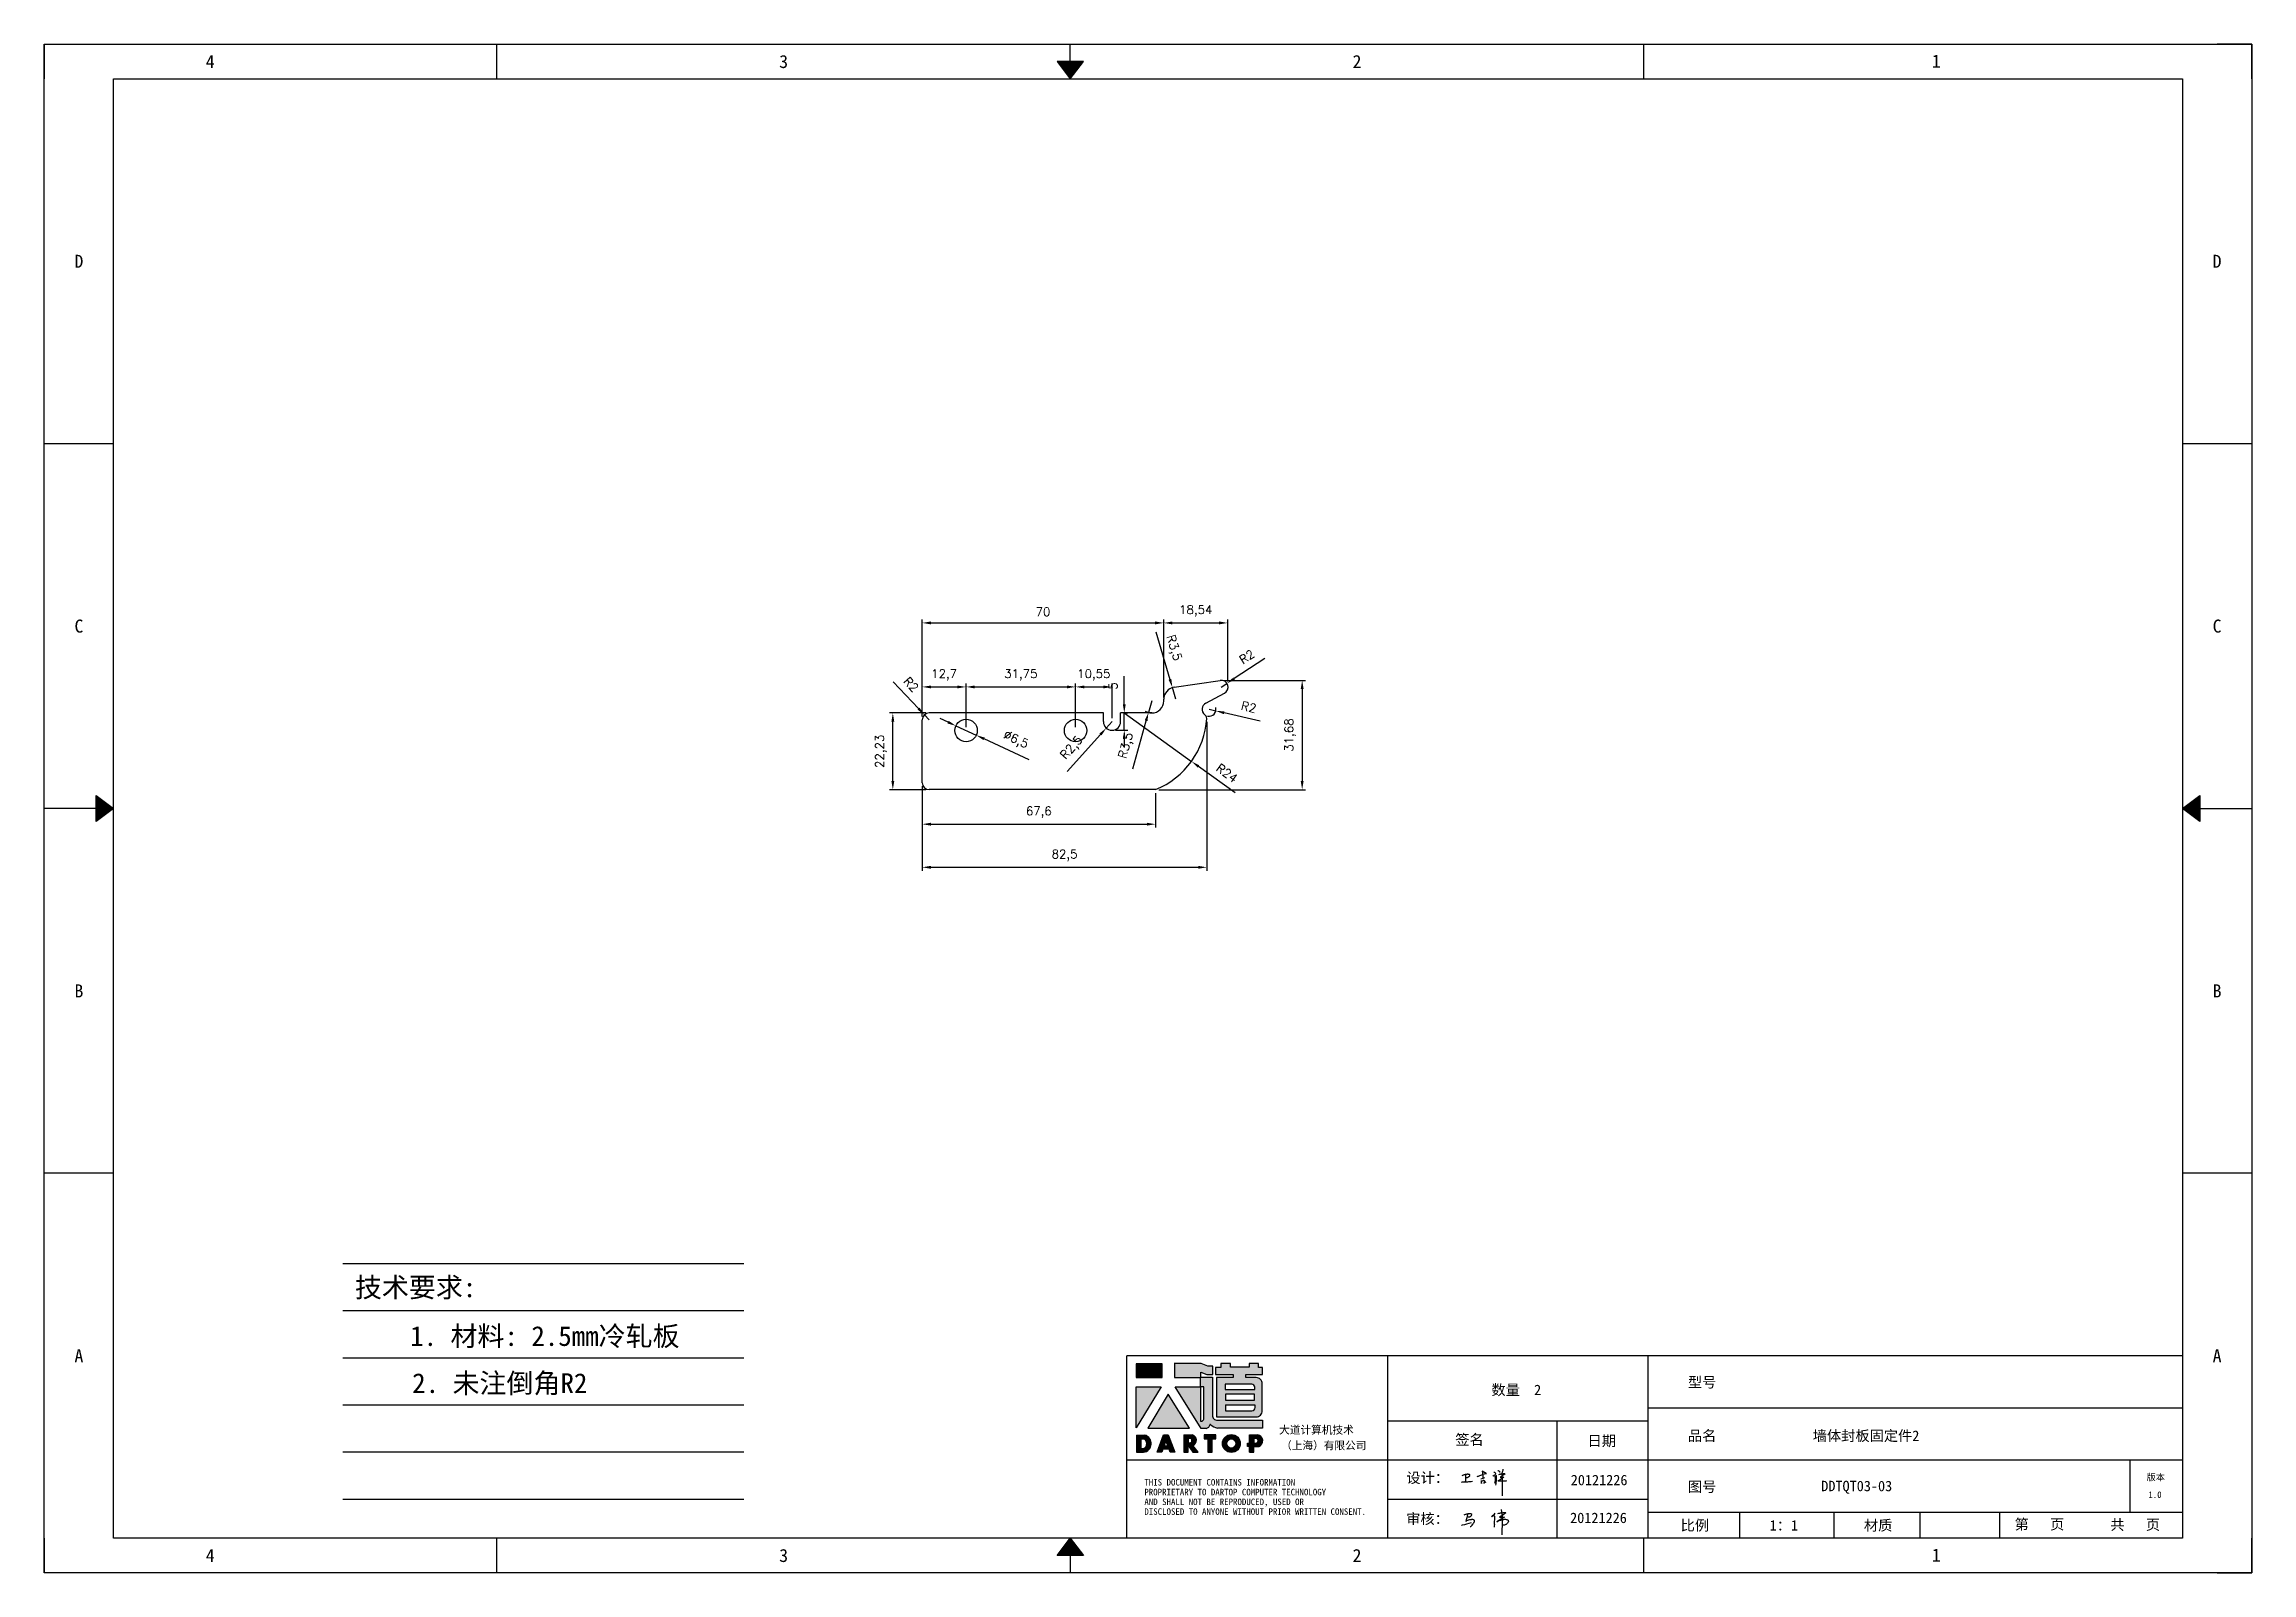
# Model space of a CAD drawing. Header units: millimetres. Extents: x 120943 to 145233, y 4425 to 40233.
# Drawn here: x 144382 to 145022, y 37625 to 38068 of the extents above; entities that cross this region are included whole.
import ezdxf
from ezdxf.enums import TextEntityAlignment as Align

# ---------------------------------------------------------------- set-up
doc = ezdxf.new("R2010")
doc.units = ezdxf.units.MM
doc.linetypes.add('DOT', pattern=[0.25, 0, -0.25])
doc.layers.add('4', color=7, linetype='Continuous')
doc.layers.add('print', color=30, linetype='Continuous')
doc.layers.add('dim', color=2, linetype='Continuous', lineweight=9)
doc.styles.add('Dartop', font='SIMFANG.TTF')
doc.styles.add('HZ', font='SimSun.ttf')
doc.styles.add('hzHT', font='SIMHEI.TTF')
doc.styles.get("Standard").update_dxf_attribs({"font": 'txt', "bigfont": 'gbcbig.shx'})
doc.dimstyles.new('0.5small', dxfattribs={"dimtxt": 2.5, "dimasz": 2.5, "dimexe": 1, "dimexo": 1, "dimgap": 2, "dimtad": 1, "dimtxsty": 'Standard', "dimcen": 2.5, "dimadec": 0, "dimazin": 0, "dimtfac": 1, "dimtmove": 0, "dimatfit": 3, "dimfxl": 1, "dimarcsym": 0})

msp = doc.modelspace()

# ---------------------------------------------------------------- texts
at = {"color": 0}
for s, height, style, p in [('4', 3.777, 'Dartop', (144430.555, 38063.012)), ('3', 3.777, 'Dartop', (144596.744, 38063.012)), ('2', 3.777, 'Dartop', (144762.932, 38063.012)), ('1', 3.777, 'Dartop', (144930.842, 38063.132)), ('D', 3.777, 'Dartop', (144392.493, 38005.098)), ('D', 3.777, 'Dartop', (145012.214, 38005.098)), ('C', 3.777, 'Dartop', (144392.493, 37899.342)), ('C', 3.777, 'Dartop', (145012.214, 37899.342)), ('B', 3.777, 'Dartop', (144392.493, 37793.586)), ('B', 3.777, 'Dartop', (145012.214, 37793.586)), ('A', 3.777, 'Dartop', (144392.493, 37687.83)), ('A', 3.777, 'Dartop', (145012.214, 37687.83)), ('型号', 3.0216, 'hzHT', (144862.962, 37680.144)), ('数量  2', 3.0216, 'hzHT', (144809.109, 37677.925)), ('签名', 3.0216, 'hzHT', (144795.536, 37663.525)), ('日期', 3.0216, 'hzHT', (144833.876, 37663.153)), ('品名', 3.0216, 'hzHT', (144862.962, 37664.632)), ('墙体封板固定件2', 3.0216, 'hzHT', (144910.469, 37664.632)), ('20121226', 3.0216, 'hzHT', (144833.101, 37651.794)), ('图号', 3.0216, 'hzHT', (144862.962, 37649.863)), ('DDTQT03-03', 3.0216, 'hzHT', (144907.77, 37650.06)), ('版本', 1.8885, 'hzHT', (144994.443, 37652.6)), ('1.0', 1.8885, 'Dartop', (144994.216, 37647.553)), ('20121226', 3.0216, 'hzHT', (144832.921, 37640.83)), ('比例', 3.0216, 'hzHT', (144860.855, 37638.65)), ('1：1', 3.0216, 'hzHT', (144886.654, 37638.65)), ('材质', 3.0216, 'hzHT', (144913.98, 37638.65)), ('第   页', 3.0216, 'hzHT', (144960.722, 37638.964)), ('共   页', 3.0216, 'hzHT', (144988.478, 37638.854)), ('4', 3.777, 'Dartop', (144430.555, 37629.916)), ('3', 3.777, 'Dartop', (144596.744, 37629.916)), ('2', 3.777, 'Dartop', (144762.932, 37629.916)), ('1', 3.777, 'Dartop', (144930.842, 37630.036))]:
    msp.add_text(s, height=height, dxfattribs=dict(at, style=style)).set_placement(p, align=Align.MIDDLE_CENTER)
at = {"style": 'HZ'}
for s, p in [('技术要求:', (144490.078, 37707.65)), ('     1. 材料: 2.5mm冷轧板', (144517.794, 37693.528)), ('2. 未注倒角R2       ', (144528.124, 37679.878))]:
    msp.add_text(s, height=5.733, dxfattribs=at).set_placement(p, align=Align.MIDDLE_CENTER)
at = {"color": 0, "style": 'hzHT'}
for s, height, p in [('THIS DOCUMENT CONTAINS INFORMATION', 1.8885, (144701.303, 37650.192)), ('设计：', 3.0216, (144777.231, 37650.936)), ('AND SHALL NOT BE REPRODUCED, USED OR', 1.8885, (144701.303, 37644.527)), ('DISCLOSED TO ANYONE WITHOUT PRIOR WRITTEN CONSENT.', 1.8885, (144701.303, 37641.694)), ('PROPRIETARY TO DARTOP COMPUTER TECHNOLOGY', 1.8885, (144701.303, 37647.359)), ('审核：', 3.0216, (144777.186, 37639.038))]:
    msp.add_text(s, height=height, dxfattribs=at).set_placement(p)
at = {"layer": '4', "color": 0, "style": 'hzHT'}
for s, p in [('大道计算机技术', (144740.363, 37665.192)), ('（上海）有限公司', (144740.933, 37660.675))]:
    msp.add_text(s, height=2.2662, dxfattribs=at).set_placement(p)

# ---------------------------------------------------------------- blocks, each defined once
blk = doc.blocks.new('*U5')
at = {"color": 254, "linetype": 'Continuous', "extrusion": (0, 0, -1)}
for points in [[(-17, 0.333), (-16.812, 0.25), (-17, 0.5)], [(-17, 0.333), (-17.188, 0.25), (-16.812, 0.25)], [(-17, 0.333), (-17, 0.5), (-17.188, 0.25)]]:
    blk.add_solid(points, dxfattribs=at)
blk = doc.blocks.new('*U4')
at = {"color": 254, "linetype": 'Continuous', "extrusion": (0, 0, -1)}
for points in [[(-33.167, 11), (-33, 11), (-33.25, 11.188)], [(-33.167, 11), (-33.25, 11.188), (-33.25, 10.812)], [(-33.167, 11), (-33.25, 10.812), (-33, 11)]]:
    blk.add_solid(points, dxfattribs=at)
blk = doc.blocks.new('*U6')
at = {"color": 254, "linetype": 'Continuous'}
for points in [[(17, 21.667), (17.188, 21.75), (16.812, 21.75)], [(17, 21.667), (16.812, 21.75), (17, 21.5)], [(17, 21.667), (17, 21.5), (17.188, 21.75)]]:
    blk.add_solid(points, dxfattribs=at)
blk = doc.blocks.new('*U3')
at = {"color": 254, "linetype": 'Continuous', "extrusion": (0, 0, -1)}
for points in [[(-0.833, 11), (-0.75, 10.812), (-0.75, 11.188)], [(-0.833, 11), (-0.75, 11.188), (-1, 11)], [(-0.833, 11), (-1, 11), (-0.75, 10.812)]]:
    blk.add_solid(points, dxfattribs=at)
blk = doc.blocks.new('dadao')
for p, q in [((48, 19.2), (44.9, 10.4)), ((44.9, 10.4), (51.2, 10.4)), ((51.2, 10.4), (48, 19.2))]:
    blk.add_line(p, q)
for points in [[(41.8, 121.6), (41.8, 143.7), (-0.4, 143.7), (-0.4, 121.6), (41.8, 121.6)], [(104.8, 122), (104.8, 130.3), (114.1, 126.3), (124.2, 126.3), (124.2, 139.6), (115.9, 139.6), (105.1, 143.9), (61.5, 143.9)], [(61.7, 144), (61.7, 121.3), (103.9, 121.3)], [(113.4, 38.7), (105.1, 38.7), (63, 106.5), (103.9, 106.5), (103.9, 120.9), (103.9, 121.3)], [(109.7, 53.6), (109.7, 106.2), (104.3, 106.2), (104.3, 50.4), (106.6, 50.4)], [(144.6, 94.4), (144.6, 84.8), (192, 84.8), (192, 94.1), (144.9, 94.1)], [(120.2, 45), (119.5, 45), (119.5, 44.6)], [(0, 28), (0, 0), (11.8, 0)], [(0.1, 28), (14, 28)], [(7.1, 21.8), (7.1, 6.1), (12, 6.1)], [(7.1, 21.8), (11.4, 21.8)], [(76.8, 28.2), (76.8, 0), (84.1, 0), (84.1, 11.1), (91.6, -0.1), (100.3, -0.1), (91.7, 11.1)], [(76.8, 28.2), (90.6, 28.2)], [(84, 22.7), (84, 15.3), (87.2, 15.3)], [(84, 22.7), (87.3, 22.7)], [(183.7, 0), (183.7, 9.6), (180.6, 9.6), (180.6, 14.9), (183.8, 14.9), (183.8, 28.1), (196.1, 28.1), (196.5, 28.1)], [(183.7, 0), (190.9, 0), (190.9, 9.6), (198.8, 9.6)], [(194.9, 22.3), (190.8, 22.3), (190.8, 15), (194.4, 15)]]:
    blk.add_lwpolyline(points)
blk.add_lwpolyline([(137.1, 144.2), (137.1, 137.9), (128.3, 137.9), (128.3, 126.5), (157.3, 126.5), (157.3, 121.5), (130.3, 121.5), (130.3, 57.5), (194.4, 57.5, 0.414214), (204.4, 67.5), (204.4, 111.3, 0.414214), (194.4, 121.3), (177.5, 121.3), (177.5, 126.3), (204.7, 126.3), (204.7, 137.7), (198.2, 137.7), (198.2, 143.9), (183.3, 143.9), (183.3, 138), (153, 138), (153, 144.2), (137.1, 144.2)], format="xyb", close=True)
for points in [[(104.8, 122), (123.4, 122), (123.4, 60, 0.414214), (131.4, 52), (204.8, 52), (204.8, 39.1), (131.7, 39.1)], [(144.3, 110.8), (144.3, 101.8), (192.3, 101.8), (192.3, 105.5, 0.414214), (187.3, 110.5), (144.3, 110.5)], [(144.6, 77), (144.6, 67.5), (187.6, 67.5, 0.414214), (192.6, 72.5), (192.6, 76.4), (144.6, 76.4)]]:
    blk.add_lwpolyline(points, format="xyb")
for points in [[(-0.3, 106.2), (40.4, 106.2), (-0.3, 39.7), (-0.3, 106.2)], [(51.7, 94.1), (18.4, 39.3), (86.2, 39.3)], [(43.8, 28.2), (51.8, 28.2), (62.6, -0.1), (55, -0.1), (53.2, 5), (42.9, 5), (41.1, 0), (33.6, 0)], [(110, 28.1), (110, 21.9), (116, 21.9), (116, -0.1), (123.2, -0.1), (123.2, 22), (129.2, 22), (129.2, 28.1), (110, 28.1)]]:
    blk.add_lwpolyline(points, close=True)
for radius in [14.5, 7.44]:
    blk.add_circle((154.2, 14.2), radius)
for centre, radius, start, end in [((99.2, 60.7), 12.6, 305.6399, 325.969), ((111.6, 46.7), 8.19, 282.9811, 347.6627), ((136, 61.7), 22.9, 226.7358, 259.3209), ((8.5, 13.9), 8.49, 294.2143, 69.7177), ((9.6, 14.2), 14.4, 278.6604, 72.3203), ((86.4, 19), 3.8, 282.527, 76.7196), ((88.6, 19.4), 8.95, 290.6073, 77.2124), ((193.7, 18.7), 3.8, 280.9891, 72.5513), ((195.7, 18.6), 9.51, 288.8959, 85.2442)]:
    blk.add_arc(centre, radius, start, end)
blk = doc.blocks.new('h')
for p, q in [((20768.1, -2360.9), (20773, -2359.1)), ((20769.5, -2366.9), (20769.8, -2370.6)), ((20769.8, -2370.6), (20770.9, -2378)), ((20770.9, -2378), (20771.5, -2370.6)), ((20772.4, -2369.3), (20774.9, -2367.8)), ((20773, -2359.1), (20784.1, -2355.2)), ((20773.3, -2331.8), (20775.3, -2338.7)), ((20789.1, -2340.9), (20773.5, -2331.9)), ((20775.3, -2338.7), (20775.6, -2351.2)), ((20775.6, -2351.2), (20775.5, -2357.3)), ((20782.2, -2369.2), (20780, -2377.1)), ((20780, -2377.1), (20788.3, -2371.3)), ((20780.1, -2366.4), (20780.8, -2366.4)), ((20781.9, -2367.4), (20782.2, -2369.2)), ((20845.7, -2343.5), (20848.4, -2353)), ((20848.9, -2370.3), (20847.9, -2424)), ((20848.4, -2353), (20848.9, -2370.3))]:
    blk.add_line(p, q)
for points in [[(20696.6, -2372.4, 0.002073), (20710.6, -2371.9, 0.016137), (20719.6, -2371.3, 0.008314), (20736.9, -2369.3)], [(20699.1, -2348.2, -0.029745), (20704.6, -2345.4, -0.046842), (20708.4, -2344.2, -0.00919), (20714.3, -2343, -0.018517), (20717.2, -2342.5, -0.037841), (20720.3, -2342.4, -0.039541), (20723.2, -2342.8, -0.149785), (20726, -2344.3, -0.204935), (20726.9, -2346.6, -0.074872), (20726.5, -2348.3, -0.061615), (20725.6, -2350.3, -0.034204), (20723.8, -2352.6, -0.045776), (20722.3, -2354.1, -0.054985), (20720.4, -2355.3, -0.036348), (20717.3, -2356.5, -0.067752), (20715.7, -2356.8, -0.043553), (20713.2, -2356.7)], [(20755, -2351.9, -0.024077), (20759.9, -2350.1, -0.013147), (20768.7, -2346.5, -0.00522), (20775.4, -2344.1, -0.018517), (20777.3, -2343.4, -0.008274), (20786.3, -2341, -0.039541), (20788.3, -2340.8, -0.079216), (20789.4, -2341, -0.204935)], [(20813.5, -2350.1, 0.007348), (20815.9, -2348.7, 0.008421), (20818, -2347.3, 0.009459), (20819.7, -2346.2, -0.016325), (20820.7, -2345.5, -0.173771), (20821.8, -2345.3, -0.085159), (20823.9, -2346, -0.125883), (20826, -2347.9, -0.160659), (20826.6, -2350.1, -0.010447), (20826.5, -2352.3, -0.008247), (20826.2, -2355.1, -0.002698), (20825.3, -2374, 0.001562), (20823.9, -2383.7, 0.016137)], [(20816.8, -2335, -0.053561), (20819.6, -2336.1, -0.075272), (20821.3, -2337.3, -0.005295), (20822.5, -2338.5, -0.009337), (20823.1, -2339.1, -0.026146), (20823.7, -2339.8, -0.016644), (20824.5, -2340.9)], [(20832.1, -2329.2, -0.053561), (20834.9, -2330.3, -0.075272), (20836.7, -2331.5, -0.005295), (20837.8, -2332.6, -0.009337), (20838.5, -2333.3, -0.026146), (20839, -2334, -0.016644), (20839.8, -2335.1)], [(20836, -2343.7, -0.02797), (20842.1, -2342.6, -0.048868), (20845.6, -2342.2, -0.00919), (20851.1, -2341.4, -0.018517), (20853.9, -2341.1, -0.037841), (20856.7, -2341.2, -0.039541), (20859.4, -2341.6, -0.018282), (20840.6, -2354.7, -0.000937)], [(20847.6, -2340.2, 0.021784), (20849.6, -2335.9, 0.028296), (20850.8, -2332.4, 0.008136), (20851.9, -2328.2, 0.028913), (20852.2, -2327, 0.08193), (20852.1, -2325.9, 0.075058), (20851.7, -2324.7, 0.275043)]]:
    blk.add_lwpolyline(points, format="xyb")
for points in [[(20711.3, -2343.5), (20711.3, -2343.5), (20711.5, -2355.8), (20710.7, -2368), (20710.6, -2371.9)], [(20821.5, -2350.6), (20822.4, -2359.2), (20822.2, -2364.9), (20821.7, -2369), (20821.3, -2376.3), (20823.6, -2368.5), (20827.2, -2366.3), (20829.5, -2366.3)], [(20840.6, -2354.7), (20850, -2354.7), (20855, -2354.3), (20845.9, -2361.1), (20840.5, -2364), (20833, -2367.5), (20863.2, -2367.4), (20865.9, -2367.3)]]:
    blk.add_lwpolyline(points)
for centre, radius, start, end in [((20773.7, -2371.2), 2.3, 121.9907, 163.60158), ((20787.5, -2406), 40.3, 100.61827, 108.24823), ((20780.8, -2367.6), 1.15, 9.4675, 90)]:
    blk.add_arc(centre, radius, start, end)
blk = doc.blocks.new('*D1679')
at = {"layer": 'Defpoints', "color": 0}
for p in [(144719.42, 37872.6), (144636.92, 37853.92), (144719.42, 37829.42)]:
    blk.add_point(p, dxfattribs=at)
at = {"layer": 'dim', "color": 0, "lineweight": -2}
for p, q in [((144719.42, 37871.6), (144719.42, 37828.42)), ((144636.92, 37852.92), (144636.92, 37828.42)), ((144639.42, 37829.42), (144716.92, 37829.42))]:
    blk.add_line(p, q, dxfattribs=at)
at = {"layer": 'dim', "color": 0}
for points in [[(144639.42, 37829.83), (144639.42, 37829), (144636.92, 37829.42)], [(144716.92, 37829.83), (144716.92, 37829), (144719.42, 37829.42)]]:
    blk.add_solid(points, dxfattribs=at)
at = {"layer": 'dim', "color": 0, "insert": (144678.17, 37832.87), "char_height": 2.5, "attachment_point": 5}
blk.add_mtext('82,5', dxfattribs=at)
blk = doc.blocks.new('*D1680')
at = {"layer": 'Defpoints', "color": 0}
for p in [(144646.67, 37870.44), (144652.57, 37867.71)]:
    blk.add_point(p, dxfattribs=at)
at = {"layer": 'dim', "color": 0, "lineweight": -2}
for p, q in [((144644.4, 37871.49), (144642.14, 37872.54)), ((144646.67, 37870.44), (144652.57, 37867.71)), ((144667.92, 37860.6), (144654.84, 37866.66))]:
    blk.add_line(p, q, dxfattribs=at)
at = {"layer": 'dim', "color": 0}
for points in [[(144644.58, 37871.87), (144644.23, 37871.11), (144646.67, 37870.44)], [(144655.02, 37867.04), (144654.67, 37866.28), (144652.57, 37867.71)]]:
    blk.add_solid(points, dxfattribs=at)
at = {"layer": 'dim', "color": 0, "insert": (144663.97, 37866.24), "char_height": 2.5, "attachment_point": 5, "rotation": 335.16241}
blk.add_mtext('∅6,5', dxfattribs=at)
blk = doc.blocks.new('*D1681')
at = {"layer": 'Defpoints', "color": 0}
for p in [(144628.4, 37874.15), (144638.92, 37874.15), (144638.92, 37851.92)]:
    blk.add_point(p, dxfattribs=at)
at = {"layer": 'dim', "color": 0, "lineweight": -2}
for p, q in [((144637.92, 37874.15), (144627.4, 37874.15)), ((144628.4, 37854.42), (144628.4, 37871.65)), ((144637.92, 37851.92), (144627.4, 37851.92))]:
    blk.add_line(p, q, dxfattribs=at)
at = {"layer": 'dim', "color": 0}
for points in [[(144627.98, 37871.65), (144628.81, 37871.65), (144628.4, 37874.15)], [(144627.98, 37854.42), (144628.81, 37854.42), (144628.4, 37851.92)]]:
    blk.add_solid(points, dxfattribs=at)
at = {"layer": 'dim', "color": 0, "insert": (144624.94, 37863.04), "char_height": 2.5, "attachment_point": 5, "rotation": 90}
blk.add_mtext('22,23', dxfattribs=at)
blk = doc.blocks.new('*D1669')
at = {"layer": 'Defpoints', "color": 0}
for p in [(144695.47, 37874.15), (144714.94, 37860.12)]:
    blk.add_point(p, dxfattribs=at)
at = {"layer": 'dim', "color": 0, "lineweight": -2}
for p, q in [((144695.47, 37874.15), (144714.94, 37860.12)), ((144727.65, 37850.96), (144716.97, 37858.66))]:
    blk.add_line(p, q, dxfattribs=at)
at = {"layer": 'dim', "color": 0}
blk.add_solid([(144717.21, 37859), (144716.73, 37858.32), (144714.94, 37860.12)], dxfattribs=at)
at = {"layer": 'dim', "color": 0, "insert": (144725.23, 37856.72), "char_height": 2.5, "attachment_point": 5, "rotation": 324.21758}
blk.add_mtext('R24', dxfattribs=at)
blk = doc.blocks.new('*D1670')
at = {"layer": 'Defpoints', "color": 0}
for p in [(144637.55, 37873.61), (144638.92, 37872.15)]:
    blk.add_point(p, dxfattribs=at)
at = {"layer": 'dim', "color": 0, "lineweight": -2}
for p, q in [((144628.51, 37883.18), (144635.83, 37875.43)), ((144638.92, 37872.15), (144637.55, 37873.61))]:
    blk.add_line(p, q, dxfattribs=at)
at = {"layer": 'dim', "color": 0}
blk.add_solid([(144636.14, 37875.71), (144635.53, 37875.14), (144637.55, 37873.61)], dxfattribs=at)
at = {"layer": 'dim', "color": 0, "insert": (144633.68, 37882.44), "char_height": 2.5, "attachment_point": 5, "rotation": 313.35848}
blk.add_mtext('R2', dxfattribs=at)
blk = doc.blocks.new('*D1682')
at = {"layer": 'Defpoints', "color": 0}
for p in [(144649.62, 37881.71), (144636.92, 37872.15), (144649.62, 37869.07)]:
    blk.add_point(p, dxfattribs=at)
at = {"layer": 'dim', "color": 0, "lineweight": -2}
for p, q in [((144636.92, 37873.15), (144636.92, 37882.71)), ((144639.42, 37881.71), (144647.12, 37881.71)), ((144649.62, 37870.07), (144649.62, 37882.71))]:
    blk.add_line(p, q, dxfattribs=at)
at = {"layer": 'dim', "color": 0}
for points in [[(144639.42, 37882.12), (144639.42, 37881.29), (144636.92, 37881.71)], [(144647.12, 37882.12), (144647.12, 37881.29), (144649.62, 37881.71)]]:
    blk.add_solid(points, dxfattribs=at)
at = {"layer": 'dim', "color": 0, "insert": (144643.27, 37885.17), "char_height": 2.5, "attachment_point": 5}
blk.add_mtext('12,7', dxfattribs=at)
blk = doc.blocks.new('*D1683')
at = {"layer": 'Defpoints', "color": 0}
for p in [(144681.37, 37881.71), (144649.62, 37869.07), (144681.37, 37869.07)]:
    blk.add_point(p, dxfattribs=at)
at = {"layer": 'dim', "color": 0, "lineweight": -2}
for p, q in [((144649.62, 37870.07), (144649.62, 37882.71)), ((144652.12, 37881.71), (144678.87, 37881.71)), ((144681.37, 37870.07), (144681.37, 37882.71))]:
    blk.add_line(p, q, dxfattribs=at)
at = {"layer": 'dim', "color": 0}
for points in [[(144652.12, 37882.12), (144652.12, 37881.29), (144649.62, 37881.71)], [(144678.87, 37882.12), (144678.87, 37881.29), (144681.37, 37881.71)]]:
    blk.add_solid(points, dxfattribs=at)
at = {"layer": 'dim', "color": 0, "insert": (144665.5, 37885.17), "char_height": 2.5, "attachment_point": 5}
blk.add_mtext('31,75', dxfattribs=at)
blk = doc.blocks.new('*D1684')
at = {"layer": 'Defpoints', "color": 0}
for p in [(144691.92, 37881.71), (144681.37, 37869.07), (144691.92, 37871.65)]:
    blk.add_point(p, dxfattribs=at)
at = {"layer": 'dim', "color": 0, "lineweight": -2}
for p, q in [((144681.37, 37870.07), (144681.37, 37882.71)), ((144683.87, 37881.71), (144689.42, 37881.71)), ((144691.92, 37872.65), (144691.92, 37882.71))]:
    blk.add_line(p, q, dxfattribs=at)
at = {"layer": 'dim', "color": 0}
for points in [[(144683.87, 37882.12), (144683.87, 37881.29), (144681.37, 37881.71)], [(144689.42, 37882.12), (144689.42, 37881.29), (144691.92, 37881.71)]]:
    blk.add_solid(points, dxfattribs=at)
at = {"layer": 'dim', "color": 0, "insert": (144686.65, 37885.17), "char_height": 2.5, "attachment_point": 5}
blk.add_mtext('10,55', dxfattribs=at)
blk = doc.blocks.new('*D1685')
at = {"layer": 'Defpoints', "color": 0}
for p in [(144690.26, 37869.79), (144691.92, 37871.65)]:
    blk.add_point(p, dxfattribs=at)
at = {"layer": 'dim', "color": 0, "lineweight": -2}
for p, q in [((144678.97, 37857.19), (144688.59, 37867.93)), ((144691.92, 37871.65), (144690.26, 37869.79))]:
    blk.add_line(p, q, dxfattribs=at)
at = {"layer": 'dim', "color": 0}
blk.add_solid([(144688.28, 37868.21), (144688.9, 37867.65), (144690.26, 37869.79)], dxfattribs=at)
at = {"layer": 'dim', "color": 0, "insert": (144680.37, 37863.94), "char_height": 2.5, "attachment_point": 5, "rotation": 48.156}
blk.add_mtext('R2,5', dxfattribs=at)
blk = doc.blocks.new('*D1686')
at = {"layer": 'Defpoints', "color": 0}
for p in [(144694.42, 37874.15), (144695.47, 37874.15), (144691.92, 37869.15)]:
    blk.add_point(p, dxfattribs=at)
at = {"layer": 'dim', "color": 0, "lineweight": -2}
for p, q in [((144695.47, 37876.65), (144695.47, 37884.82)), ((144695.42, 37874.15), (144696.47, 37874.15)), ((144695.47, 37869.15), (144695.47, 37874.15)), ((144692.92, 37869.15), (144696.47, 37869.15)), ((144695.47, 37866.65), (144695.47, 37864.15))]:
    blk.add_line(p, q, dxfattribs=at)
at = {"layer": 'dim', "color": 0}
for points in [[(144695.06, 37876.65), (144695.89, 37876.65), (144695.47, 37874.15)], [(144695.06, 37866.65), (144695.89, 37866.65), (144695.47, 37869.15)]]:
    blk.add_solid(points, dxfattribs=at)
at = {"layer": 'dim', "color": 0, "insert": (144692.22, 37881.99), "char_height": 2.5, "attachment_point": 5, "rotation": 90}
blk.add_mtext('5', dxfattribs=at)
blk = doc.blocks.new('*D1671')
at = {"layer": 'Defpoints', "color": 0}
for p in [(144702.48, 37874.28), (144703.42, 37877.65)]:
    blk.add_point(p, dxfattribs=at)
at = {"layer": 'dim', "color": 0, "lineweight": -2}
for p, q in [((144703.42, 37877.65), (144702.48, 37874.28)), ((144697.91, 37858), (144701.8, 37871.88))]:
    blk.add_line(p, q, dxfattribs=at)
blk.add_arc((144703.42, 37877.65), 3.5, 237.95687, 270, dxfattribs=at)
at = {"layer": 'dim', "color": 0}
blk.add_solid([(144701.4, 37871.99), (144702.2, 37871.76), (144702.48, 37874.28)], dxfattribs=at)
at = {"layer": 'dim', "color": 0, "insert": (144696.19, 37864.67), "char_height": 2.5, "attachment_point": 5, "rotation": 74.32709}
blk.add_mtext('R3,5', dxfattribs=at)
blk = doc.blocks.new('*D1672')
at = {"layer": 'Defpoints', "color": 0}
for p in [(144709.43, 37881.5), (144710.42, 37878.14)]:
    blk.add_point(p, dxfattribs=at)
at = {"layer": 'dim', "color": 0, "lineweight": -2}
for p, q in [((144704.63, 37897.72), (144708.72, 37883.89)), ((144710.42, 37878.14), (144709.43, 37881.5))]:
    blk.add_line(p, q, dxfattribs=at)
at = {"layer": 'dim', "color": 0}
blk.add_solid([(144709.12, 37884.01), (144708.32, 37883.78), (144709.43, 37881.5)], dxfattribs=at)
at = {"layer": 'dim', "color": 0, "insert": (144709.64, 37892.99), "char_height": 2.5, "attachment_point": 5, "rotation": 286.47429}
blk.add_mtext('R3,5', dxfattribs=at)
blk = doc.blocks.new('*D1673')
at = {"layer": 'Defpoints', "color": 0}
for p in [(144723.56, 37881.63), (144725.23, 37882.73)]:
    blk.add_point(p, dxfattribs=at)
at = {"layer": 'dim', "color": 0, "lineweight": -2}
for p, q in [((144736.21, 37889.99), (144727.31, 37884.11)), ((144723.56, 37881.63), (144725.23, 37882.73))]:
    blk.add_line(p, q, dxfattribs=at)
at = {"layer": 'dim', "color": 0}
blk.add_solid([(144727.08, 37884.46), (144727.54, 37883.76), (144725.23, 37882.73)], dxfattribs=at)
at = {"layer": 'dim', "color": 0, "insert": (144731.01, 37890.45), "char_height": 2.5, "attachment_point": 5, "rotation": 33.46532}
blk.add_mtext('R2', dxfattribs=at)
blk = doc.blocks.new('*D1674')
at = {"layer": 'Defpoints', "color": 0}
for p in [(144720.04, 37875.22), (144721.99, 37874.77)]:
    blk.add_point(p, dxfattribs=at)
at = {"layer": 'dim', "color": 0, "lineweight": -2}
for p, q in [((144720.04, 37875.22), (144721.99, 37874.77)), ((144734.82, 37871.79), (144724.43, 37874.2))]:
    blk.add_line(p, q, dxfattribs=at)
blk.add_arc((144720.04, 37875.22), 2, 258.65647, 15.57803, dxfattribs=at)
at = {"layer": 'dim', "color": 0}
blk.add_solid([(144724.52, 37874.61), (144724.33, 37873.8), (144721.99, 37874.77)], dxfattribs=at)
at = {"layer": 'dim', "color": 0, "insert": (144731.57, 37875.88), "char_height": 2.5, "attachment_point": 5, "rotation": 346.93014}
blk.add_mtext('R2', dxfattribs=at)
blk = doc.blocks.new('*D1687')
at = {"layer": 'Defpoints', "color": 0}
for p in [(144723.26, 37883.61), (144704.52, 37851.92), (144747.03, 37851.92)]:
    blk.add_point(p, dxfattribs=at)
at = {"layer": 'dim', "color": 0, "lineweight": -2}
for p, q in [((144724.26, 37883.61), (144748.03, 37883.61)), ((144747.03, 37881.11), (144747.03, 37854.42)), ((144705.52, 37851.92), (144748.03, 37851.92))]:
    blk.add_line(p, q, dxfattribs=at)
at = {"layer": 'dim', "color": 0}
for points in [[(144746.62, 37881.11), (144747.45, 37881.11), (144747.03, 37883.61)], [(144746.62, 37854.42), (144747.45, 37854.42), (144747.03, 37851.92)]]:
    blk.add_solid(points, dxfattribs=at)
at = {"layer": 'dim', "color": 0, "insert": (144743.58, 37867.76), "char_height": 2.5, "attachment_point": 5, "rotation": 90}
blk.add_mtext('31,68', dxfattribs=at)
blk = doc.blocks.new('*D1688')
at = {"layer": 'Defpoints', "color": 0}
for p in [(144725.46, 37900.26), (144725.46, 37882.26), (144706.92, 37878.14)]:
    blk.add_point(p, dxfattribs=at)
at = {"layer": 'dim', "color": 0, "lineweight": -2}
for p, q in [((144706.92, 37879.14), (144706.92, 37901.26)), ((144709.42, 37900.26), (144722.96, 37900.26)), ((144725.46, 37883.26), (144725.46, 37901.26))]:
    blk.add_line(p, q, dxfattribs=at)
at = {"layer": 'dim', "color": 0}
for points in [[(144709.42, 37900.68), (144709.42, 37899.84), (144706.92, 37900.26)], [(144722.96, 37900.68), (144722.96, 37899.84), (144725.46, 37900.26)]]:
    blk.add_solid(points, dxfattribs=at)
at = {"layer": 'dim', "color": 0, "insert": (144716.19, 37903.72), "char_height": 2.5, "attachment_point": 5}
blk.add_mtext('18,54', dxfattribs=at)
blk = doc.blocks.new('*D1699')
at = {"layer": 'Defpoints', "color": 0}
for p in [(144706.92, 37900.26), (144706.92, 37877.65), (144636.92, 37872.15)]:
    blk.add_point(p, dxfattribs=at)
at = {"layer": 'dim', "color": 0, "lineweight": -2}
for p, q in [((144636.92, 37873.15), (144636.92, 37901.26)), ((144639.42, 37900.26), (144704.42, 37900.26)), ((144706.92, 37878.65), (144706.92, 37901.26))]:
    blk.add_line(p, q, dxfattribs=at)
at = {"layer": 'dim', "color": 0}
for points in [[(144639.42, 37900.68), (144639.42, 37899.84), (144636.92, 37900.26)], [(144704.42, 37900.68), (144704.42, 37899.84), (144706.92, 37900.26)]]:
    blk.add_solid(points, dxfattribs=at)
at = {"layer": 'dim', "color": 0, "insert": (144671.92, 37903.51), "char_height": 2.5, "attachment_point": 5}
blk.add_mtext('70', dxfattribs=at)
blk = doc.blocks.new('*D1700')
at = {"layer": 'Defpoints', "color": 0}
for p in [(144636.92, 37853.92), (144704.52, 37851.92), (144704.52, 37841.91)]:
    blk.add_point(p, dxfattribs=at)
at = {"layer": 'dim', "color": 0, "lineweight": -2}
for p, q in [((144636.92, 37852.92), (144636.92, 37840.91)), ((144704.52, 37850.92), (144704.52, 37840.91)), ((144639.42, 37841.91), (144702.02, 37841.91))]:
    blk.add_line(p, q, dxfattribs=at)
at = {"layer": 'dim', "color": 0}
for points in [[(144639.42, 37842.33), (144639.42, 37841.5), (144636.92, 37841.91)], [(144702.02, 37842.33), (144702.02, 37841.5), (144704.52, 37841.91)]]:
    blk.add_solid(points, dxfattribs=at)
at = {"layer": 'dim', "color": 0, "insert": (144670.72, 37845.37), "char_height": 2.5, "attachment_point": 5}
blk.add_mtext('67,6', dxfattribs=at)

# ---------------------------------------------------------------- dimensions: what is measured, and where the dimension line sits
at = {"layer": 'dim'}
for base, p1, p2, picture, middle in [((144706.923, 37900.261), (144636.923, 37872.154), (144706.923, 37877.654), '*D1699', (144671.923, 37903.511)), ((144725.459, 37900.261), (144706.923, 37878.14), (144725.459, 37882.256), '*D1688', (144716.191, 37903.719)), ((144681.373, 37881.708), (144649.623, 37869.074), (144681.373, 37869.074), '*D1683', (144665.498, 37885.166)), ((144704.519, 37841.912), (144636.923, 37853.924), (144704.519, 37851.924), '*D1700', (144670.721, 37845.37))]:
    dim = msp.add_linear_dim(base=base, p1=p1, p2=p2, dimstyle='0.5small', override={"dimpost": '\\X'}, dxfattribs=at)
    dim.commit()
    dim.dimension.update_dxf_attribs({"geometry": picture, "text_midpoint": middle})
for center, mpoint, picture, middle in [((144710.423, 37878.14), (144709.43, 37881.496), '*D1672', (144709.639, 37892.986)), ((144723.56, 37881.628), (144725.228, 37882.73), '*D1673', (144731.014, 37890.45)), ((144638.923, 37872.154), (144637.55, 37873.608), '*D1670', (144633.677, 37882.444)), ((144703.423, 37877.654), (144702.477, 37874.284), '*D1671', (144696.187, 37864.668)), ((144695.473, 37874.154), (144714.943, 37860.121), '*D1669', (144725.226, 37856.716)), ((144720.044, 37875.219), (144721.992, 37874.767), '*D1674', (144731.575, 37875.878)), ((144691.923, 37871.654), (144690.255, 37869.792), '*D1685', (144680.369, 37863.935))]:
    dim = msp.add_radius_dim(center=center, mpoint=mpoint, dimstyle='0.5small', override={"dimpost": '\\X'}, dxfattribs=at)
    dim.commit()
    dim.dimension.update_dxf_attribs({"geometry": picture, "text_midpoint": middle})
for base, p1, p2, picture, middle in [((144649.623, 37881.708), (144636.923, 37872.154), (144649.623, 37869.074), '*D1682', (144643.273, 37881.708)), ((144691.923, 37881.708), (144681.373, 37869.074), (144691.923, 37871.654), '*D1684', (144686.648, 37881.708)), ((144719.423, 37829.417), (144636.923, 37853.924), (144719.423, 37872.6), '*D1679', (144678.173, 37829.417))]:
    dim = msp.add_linear_dim(base=base, p1=p1, p2=p2, dimstyle='0.5small', override={"dimpost": '\\X'}, dxfattribs=at)
    dim.commit()
    dim.dimension.update_dxf_attribs({"geometry": picture, "text_midpoint": middle, "dimtype": 160})
for base, p1, p2, picture, middle in [((144695.473, 37874.154), (144691.923, 37869.154), (144694.423, 37874.154), '*D1686', (144692.223, 37881.988)), ((144747.035, 37851.924), (144723.263, 37883.605), (144704.519, 37851.924), '*D1687', (144743.577, 37867.765)), ((144628.396, 37874.154), (144638.923, 37851.924), (144638.923, 37874.154), '*D1681', (144624.937, 37863.039))]:
    dim = msp.add_linear_dim(base=base, p1=p1, p2=p2, angle=90, dimstyle='0.5small', override={"dimpost": '\\X'}, dxfattribs=at)
    dim.commit()
    dim.dimension.update_dxf_attribs({"geometry": picture, "text_midpoint": middle})
dim = msp.add_diameter_dim_2p(p1=(144646.674, 37870.439), p2=(144652.572, 37867.709), dimstyle='0.5small', override={"dimpost": '\\X'}, dxfattribs=at)
dim.commit()
dim.dimension.update_dxf_attribs({"geometry": '*D1680', "text_midpoint": (144663.97, 37866.245)})

# ---------------------------------------------------------------- hatches: boundary and pattern name
for points in [[(144706.445, 37685.491), (144698.912, 37685.491), (144698.912, 37681.555), (144706.445, 37681.555)], [(144706.203, 37678.801), (144698.932, 37678.801), (144698.932, 37666.929)], [(144708.218, 37676.646), (144702.275, 37666.85), (144714.377, 37666.85)], [(144722.062, 37664.846), (144718.623, 37664.846), (144718.623, 37663.755), (144719.696, 37663.755), (144719.696, 37659.822), (144720.981, 37659.822), (144720.981, 37663.757), (144722.062, 37663.757)]]:
    msp.add_hatch(color=0).paths.add_polyline_path(points)
h = msp.add_hatch(color=0)
h.paths.add_polyline_path([(144717.704, 37683.099), (144719.366, 37682.38), (144721.164, 37682.38), (144721.164, 37684.76), (144719.681, 37684.76), (144717.749, 37685.523), (144710.005, 37685.523), (144710.005, 37681.499), (144717.539, 37681.499), (144717.539, 37681.418), (144717.539, 37678.846), (144710.233, 37678.846), (144717.748, 37666.752), (144719.236, 37666.752, 0.2793748), (144720.323, 37667.808), (144720.323, 37667.864), (144720.454, 37667.864, 0.1431454), (144722.503, 37666.821), (144735.561, 37666.821), (144735.561, 37669.115), (144722.447, 37669.115, -0.4142136), (144721.019, 37670.543), (144721.019, 37681.626), (144717.704, 37681.626)])
h.paths.add_polyline_path([(144717.615, 37678.794), (144718.573, 37678.794), (144718.573, 37669.408, -0.0889357), (144718.018, 37668.837), (144717.612, 37668.837)], flags=16)
h = msp.add_hatch(color=0)
h.paths.add_polyline_path([(144735.539, 37684.427), (144734.377, 37684.427), (144734.377, 37685.532), (144731.721, 37685.532), (144731.721, 37684.482), (144726.299, 37684.482), (144726.299, 37685.587), (144723.46, 37685.587), (144723.46, 37684.461), (144721.89, 37684.461), (144721.89, 37682.424), (144727.068, 37682.424), (144727.068, 37681.523), (144722.243, 37681.523), (144722.243, 37670.113), (144733.698, 37670.113, 0.4142136), (144735.483, 37671.898), (144735.483, 37679.712, 0.4142136), (144733.698, 37681.497), (144730.67, 37681.497), (144730.67, 37682.382), (144735.539, 37682.382)])
h.paths.add_polyline_path([(144732.433, 37679.563, -0.4142136), (144733.325, 37678.67), (144733.325, 37678.016), (144724.75, 37678.016), (144724.75, 37679.563)], flags=16)
h.paths.add_polyline_path([(144733.27, 37676.634), (144733.27, 37674.976), (144724.805, 37674.976), (144724.805, 37676.634)], flags=16)
h.paths.add_polyline_path([(144733.381, 37673.484), (144733.381, 37672.774, -0.4142136), (144732.488, 37671.881), (144724.805, 37671.881), (144724.805, 37673.484)], flags=16)
h = msp.add_hatch(color=0)
h.paths.add_polyline_path([(144701.48, 37664.828), (144698.985, 37664.828), (144698.985, 37659.837), (144701.086, 37659.837, 0.7930159)])
h.paths.add_polyline_path([(144701.123, 37660.93), (144700.251, 37660.93), (144700.251, 37663.735), (144701.027, 37663.735, -0.6713609)], flags=16)
h = msp.add_hatch(color=0)
h.paths.add_polyline_path([(144708.237, 37664.869), (144706.814, 37664.869), (144704.983, 37659.832), (144706.331, 37659.832), (144706.649, 37660.725), (144708.475, 37660.725), (144708.799, 37659.821), (144710.159, 37659.821)])
h.paths.add_polyline_path([(144708.126, 37661.687), (144706.994, 37661.687), (144707.55, 37663.27)], flags=16)
h = msp.add_hatch(color=0)
h.paths.add_polyline_path([(144715.157, 37664.865), (144712.703, 37664.865), (144712.703, 37659.829), (144714, 37659.829), (144714, 37661.826), (144715.332, 37659.811), (144716.899, 37659.811), (144715.365, 37661.813, 0.7440549)])
h.paths.add_polyline_path([(144713.988, 37662.571), (144713.988, 37663.894), (144714.567, 37663.894, -0.796809), (144714.559, 37662.571)], flags=16)
h = msp.add_hatch(color=0)
h.paths.add_polyline_path([(144723.932, 37662.365, 1), (144729.104, 37662.365, 1)])
h.paths.add_polyline_path([(144727.846, 37662.365, -1), (144725.19, 37662.365, -1)], flags=16)
h = msp.add_hatch(color=0)
h.paths.add_polyline_path([(144734.064, 37664.853), (144733.99, 37664.853), (144731.803, 37664.853), (144731.803, 37662.503), (144731.222, 37662.503), (144731.222, 37661.549), (144731.793, 37661.549), (144731.793, 37659.838), (144733.07, 37659.838), (144733.07, 37661.556), (144734.473, 37661.556, 0.8123038)])
h.paths.add_polyline_path([(144733.051, 37662.51), (144733.051, 37663.824), (144733.778, 37663.824, -0.7782134), (144733.704, 37662.51)], flags=16)

# ---------------------------------------------------------------- linework, layer by layer
at = {"color": 0, "linetype": 'DOT'}
for p, q in [((144382.421, 38068.048), (145012.214, 38068.048)), ((144382.421, 37634.952), (144382.421, 38057.976)), ((145022.286, 38057.976), (145022.286, 37634.952)), ((145012.214, 37624.88), (144382.421, 37624.88))]:
    msp.add_line(p, q, dxfattribs=at)
at = {"color": 0}
for p, q in [((144382.421, 38068.048), (144382.421, 38057.976)), ((144513.65, 38057.976), (144513.65, 38068.048)), ((144679.838, 38063.012), (144679.838, 38068.048)), ((144846.026, 38057.976), (144846.026, 38068.048)), ((145022.286, 38068.048), (145012.214, 38068.048)), ((145022.286, 38057.976), (145022.286, 38068.048)), ((144402.565, 37634.952), (144402.565, 38057.976)), ((144402.565, 38057.976), (145002.142, 38057.976)), ((145002.142, 38057.976), (145002.142, 37634.952)), ((144402.565, 37952.22), (144382.421, 37952.22)), ((145022.286, 37952.22), (145002.142, 37952.22)), ((144397.529, 37846.464), (144382.421, 37846.464)), ((145007.178, 37846.464), (145022.286, 37846.464)), ((144402.565, 37740.708), (144382.421, 37740.708)), ((145022.286, 37740.708), (145002.142, 37740.708)), ((145002.142, 37687.83), (144696.205, 37687.83)), ((144696.205, 37634.952), (144696.205, 37687.83)), ((144771.745, 37687.83), (144771.745, 37634.952)), ((144847.285, 37634.952), (144847.285, 37687.83)), ((144771.745, 37668.945), (144847.285, 37668.945)), ((144820.846, 37668.945), (144820.846, 37634.952)), ((144847.285, 37672.722), (145002.142, 37672.722)), ((144696.205, 37657.614), (144771.745, 37657.614)), ((144771.745, 37657.614), (145002.142, 37657.614)), ((144987.034, 37642.506), (144987.034, 37657.614)), ((144771.745, 37646.283), (144847.285, 37646.283)), ((144847.285, 37642.506), (145002.142, 37642.506)), ((144873.862, 37634.952), (144873.862, 37642.506)), ((144901.251, 37634.952), (144901.251, 37642.506)), ((144926.15, 37634.952), (144926.15, 37642.506)), ((144949.264, 37634.952), (144949.264, 37642.506)), ((144382.421, 37634.952), (144382.421, 37624.88)), ((145002.142, 37634.952), (144402.565, 37634.952)), ((144513.65, 37624.88), (144513.65, 37634.952)), ((144846.026, 37624.88), (144846.026, 37634.952)), ((145022.286, 37624.88), (145022.286, 37634.952)), ((144679.838, 37629.916), (144679.838, 37624.88)), ((145012.214, 37624.88), (145022.286, 37624.88))]:
    msp.add_line(p, q, dxfattribs=at)
for p, q in [((144709.904, 37881.601), (144723.263, 37883.605)), ((144689.423, 37874.154), (144638.923, 37874.154)), ((144689.423, 37871.654), (144689.423, 37874.154)), ((144694.423, 37871.654), (144694.423, 37874.154)), ((144703.423, 37874.154), (144694.423, 37874.154)), ((144706.923, 37877.654), (144706.923, 37878.14)), ((144719.103, 37876.984), (144724.501, 37879.863)), ((144636.923, 37853.924), (144636.923, 37872.154)), ((144704.519, 37851.924), (144638.923, 37851.924)), ((144804.186, 37640.118), (144803.444, 37639.717)), ((144804.72, 37640.404), (144804.186, 37640.118)), ((144804.217, 37641.004), (144805.16, 37641.004)), ((144805.664, 37641.05), (144804.72, 37640.404)), ((144804.754, 37643.244), (144804.971, 37641.434)), ((144805.006, 37640.097), (144804.926, 37635.938)), ((144804.971, 37641.434), (144805.006, 37640.097)), ((144805.16, 37641.004), (144805.664, 37641.05))]:
    msp.add_line(p, q)
for points in [[(144679.838, 38057.976), (144683.615, 38063.012), (144676.061, 38063.012), (144679.838, 38057.976)], [(144402.565, 37846.464), (144397.529, 37842.687), (144397.529, 37850.241), (144402.565, 37846.464)], [(145002.142, 37846.464), (145007.178, 37850.241), (145007.178, 37842.687), (145002.142, 37846.464)], [(144679.838, 37634.952), (144683.615, 37629.916), (144676.061, 37629.916), (144679.838, 37634.952)]]:
    msp.add_lwpolyline(points, close=True, dxfattribs=at)
for points in [[(144794.011, 37641.658, -0.029745), (144794.442, 37641.874, -0.0468422), (144794.735, 37641.968, -0.0091902), (144795.191, 37642.06, -0.0185172), (144795.42, 37642.093, -0.0378406), (144795.656, 37642.101, -0.0395413), (144795.88, 37642.073, -0.1497852), (144796.099, 37641.953, -0.2049352), (144796.166, 37641.78, -0.0748717), (144796.141, 37641.643, -0.0616146), (144796.066, 37641.492, -0.0342039), (144795.931, 37641.313, -0.0457759), (144795.81, 37641.198, -0.054985), (144795.664, 37641.106, -0.0363479), (144795.422, 37641.009, -0.0677521), (144795.3, 37640.988, -0.0435534), (144795.11, 37640.998)], [(144803.444, 37639.717, -0.029745), (144804.118, 37640.054, -0.0468422), (144804.574, 37640.201, -0.0091902), (144805.285, 37640.345, -0.0185172), (144805.642, 37640.396, -0.0378406), (144806.01, 37640.408, -0.0395413), (144806.36, 37640.365, -0.1497852), (144806.702, 37640.178, -0.2049352), (144806.807, 37639.907, -0.0748717), (144806.767, 37639.694, -0.0616146), (144806.651, 37639.458, -0.0342039), (144806.44, 37639.18, -0.0457759), (144806.251, 37638.999, -0.054985), (144806.023, 37638.856, -0.0363479), (144805.645, 37638.705, -0.0677521), (144805.456, 37638.673, -0.0435534), (144805.158, 37638.688)], [(144803.753, 37642.118, -0.0279703), (144804.364, 37642.231, -0.0488679), (144804.717, 37642.268, -0.0091902), (144805.273, 37642.351, -0.0185172), (144805.551, 37642.376, -0.0378406), (144805.837, 37642.37, -0.0395413), (144806.105, 37642.323, -0.0182819), (144804.217, 37641.004, -0.0009369)]]:
    msp.add_lwpolyline(points, format="xyb")
msp.add_lwpolyline([(144794.963, 37642.016), (144794.963, 37642.016), (144794.818, 37641.131), (144794.58, 37640.299), (144794.425, 37639.788)])
for centre in [(144649.623, 37869.074), (144681.373, 37869.074)]:
    msp.add_circle(centre, 3.25)
for centre, radius, start, end in [((144710.423, 37878.14), 3.5, 98.530766, 180), ((144723.56, 37881.628), 2, 298.072487, 98.530766), ((144638.923, 37872.154), 2, 90, 180), ((144703.423, 37877.654), 3.5, 270, 0), ((144720.044, 37875.219), 2, 118.072487, 230.008579), ((144717.473, 37872.154), 2, 12.885347, 50.008579), ((144691.923, 37871.654), 2.5, 180, 0), ((144695.473, 37874.154), 24, 292.142395, 356.287505), ((144638.923, 37853.924), 2, 180, 270), ((144792.906, 37640.252), 1.596, 281.076982, 291.212632), ((144757.805, 37782.728), 148.319, 283.91895, 284.971512), ((144796.864, 37635.566), 4.876, 113.202449, 120.017497), ((144795.72, 37638.236), 1.971, 102.47486, 113.202449), ((144798.576, 37625.325), 15.195, 100.36867, 102.47486), ((144795.402, 37639.505), 1.257, 283.816254, 294.030509), ((144796.516, 37636.588), 3.745, 96.125337, 100.36867), ((144795.671, 37638.883), 0.58, 294.836428, 309.901134), ((144787.938, 37646.017), 11.096, 316.919563, 320.58866), ((144796.316, 37638.447), 1.875, 87.457037, 96.125337), ((144796.323, 37638.604), 1.717, 78.399567, 87.457037), ((144794.226, 37640.627), 2.821, 324.094808, 331.378357), ((144796.566, 37639.786), 0.511, 44.324655, 78.399567), ((144796.416, 37639.519), 0.377, 319.573073, 337.48549), ((144795.378, 37640.349), 1.694, 324.910666, 333.348429), ((144796.202, 37640.041), 0.825, 326.76781, 340.871018), ((144796.728, 37639.945), 0.284, 357.998393, 44.324655), ((144796.451, 37639.955), 0.561, 340.871018, 357.998393), ((144798.222, 37647.649), 7.458, 299.265464, 300.9495), ((144815.117, 37585.137), 57.583, 102.46592, 103.2053), ((144775.876, 37668.972), 38.128, 313.366132, 315.296084), ((144923.117, 37620.738), 121.7, 171.410173, 171.768083), ((144802.693, 37641.119), 0.244, 52.375745, 91.291159), ((144588.245, 37648.036), 214.732, 357.565664, 358.057278), ((144802.609, 37641.157), 0.279, 357.196828, 33.705179), ((144796.32, 37641.569), 6.583, 352.912546, 354.802684), ((144798.79, 37641.344), 4.103, 354.802684, 357.196828)]:
    msp.add_arc(centre, radius, start, end)
at = {"layer": 'Defpoints'}
for p, q in [((144468.964, 37714.539), (144585.224, 37714.539)), ((144468.964, 37700.889), (144585.224, 37700.889)), ((144468.964, 37700.889), (144585.224, 37700.889)), ((144468.964, 37687.239), (144585.224, 37687.239)), ((144468.964, 37673.589), (144585.224, 37673.589)), ((144468.964, 37659.939), (144585.224, 37659.939)), ((144468.964, 37646.289), (144585.224, 37646.289))]:
    msp.add_line(p, q, dxfattribs=at)
at = {"layer": 'print'}
msp.add_lwpolyline([(144382.421, 38068.048), (145022.286, 38068.048), (145022.286, 37624.88), (144382.421, 37624.88)], close=True, dxfattribs=at)

# ---------------------------------------------------------------- block references
at = {"color": 0, "linetype": 'Continuous', "xscale": 20.14402654906917, "yscale": 20.14402654921842, "zscale": 20.14402654921862}
for name, p in [('*U6', (144337.389, 37624.88)), ('*U3', (144382.421, 37624.88)), ('*U4', (144337.389, 37624.88)), ('*U5', (144337.389, 37624.88))]:
    msp.add_blockref(name, p, dxfattribs=at)
at = {"color": 0}
for name, p, xscale, yscale, zscale in [('dadao', (144698.985, 37659.837), 0.1785493262159434, 0.178549326230053, 0.1785493262317104), ('h', (143189.79, 37835.014), 0.07747410198498983, 0.07747410198530816, 0.07747410198528001)]:
    msp.add_blockref(name, p, dxfattribs=dict(at, xscale=xscale, yscale=yscale, zscale=zscale))

msp.set_redraw_order([(e.dxf.handle, doc.entitydb.next_handle()) for e in msp.query("TEXT MTEXT ATTDEF DIMENSION ARC_DIMENSION")])  # texts and dimensions are drawn at this point

doc.saveas('drawing.dxf')
